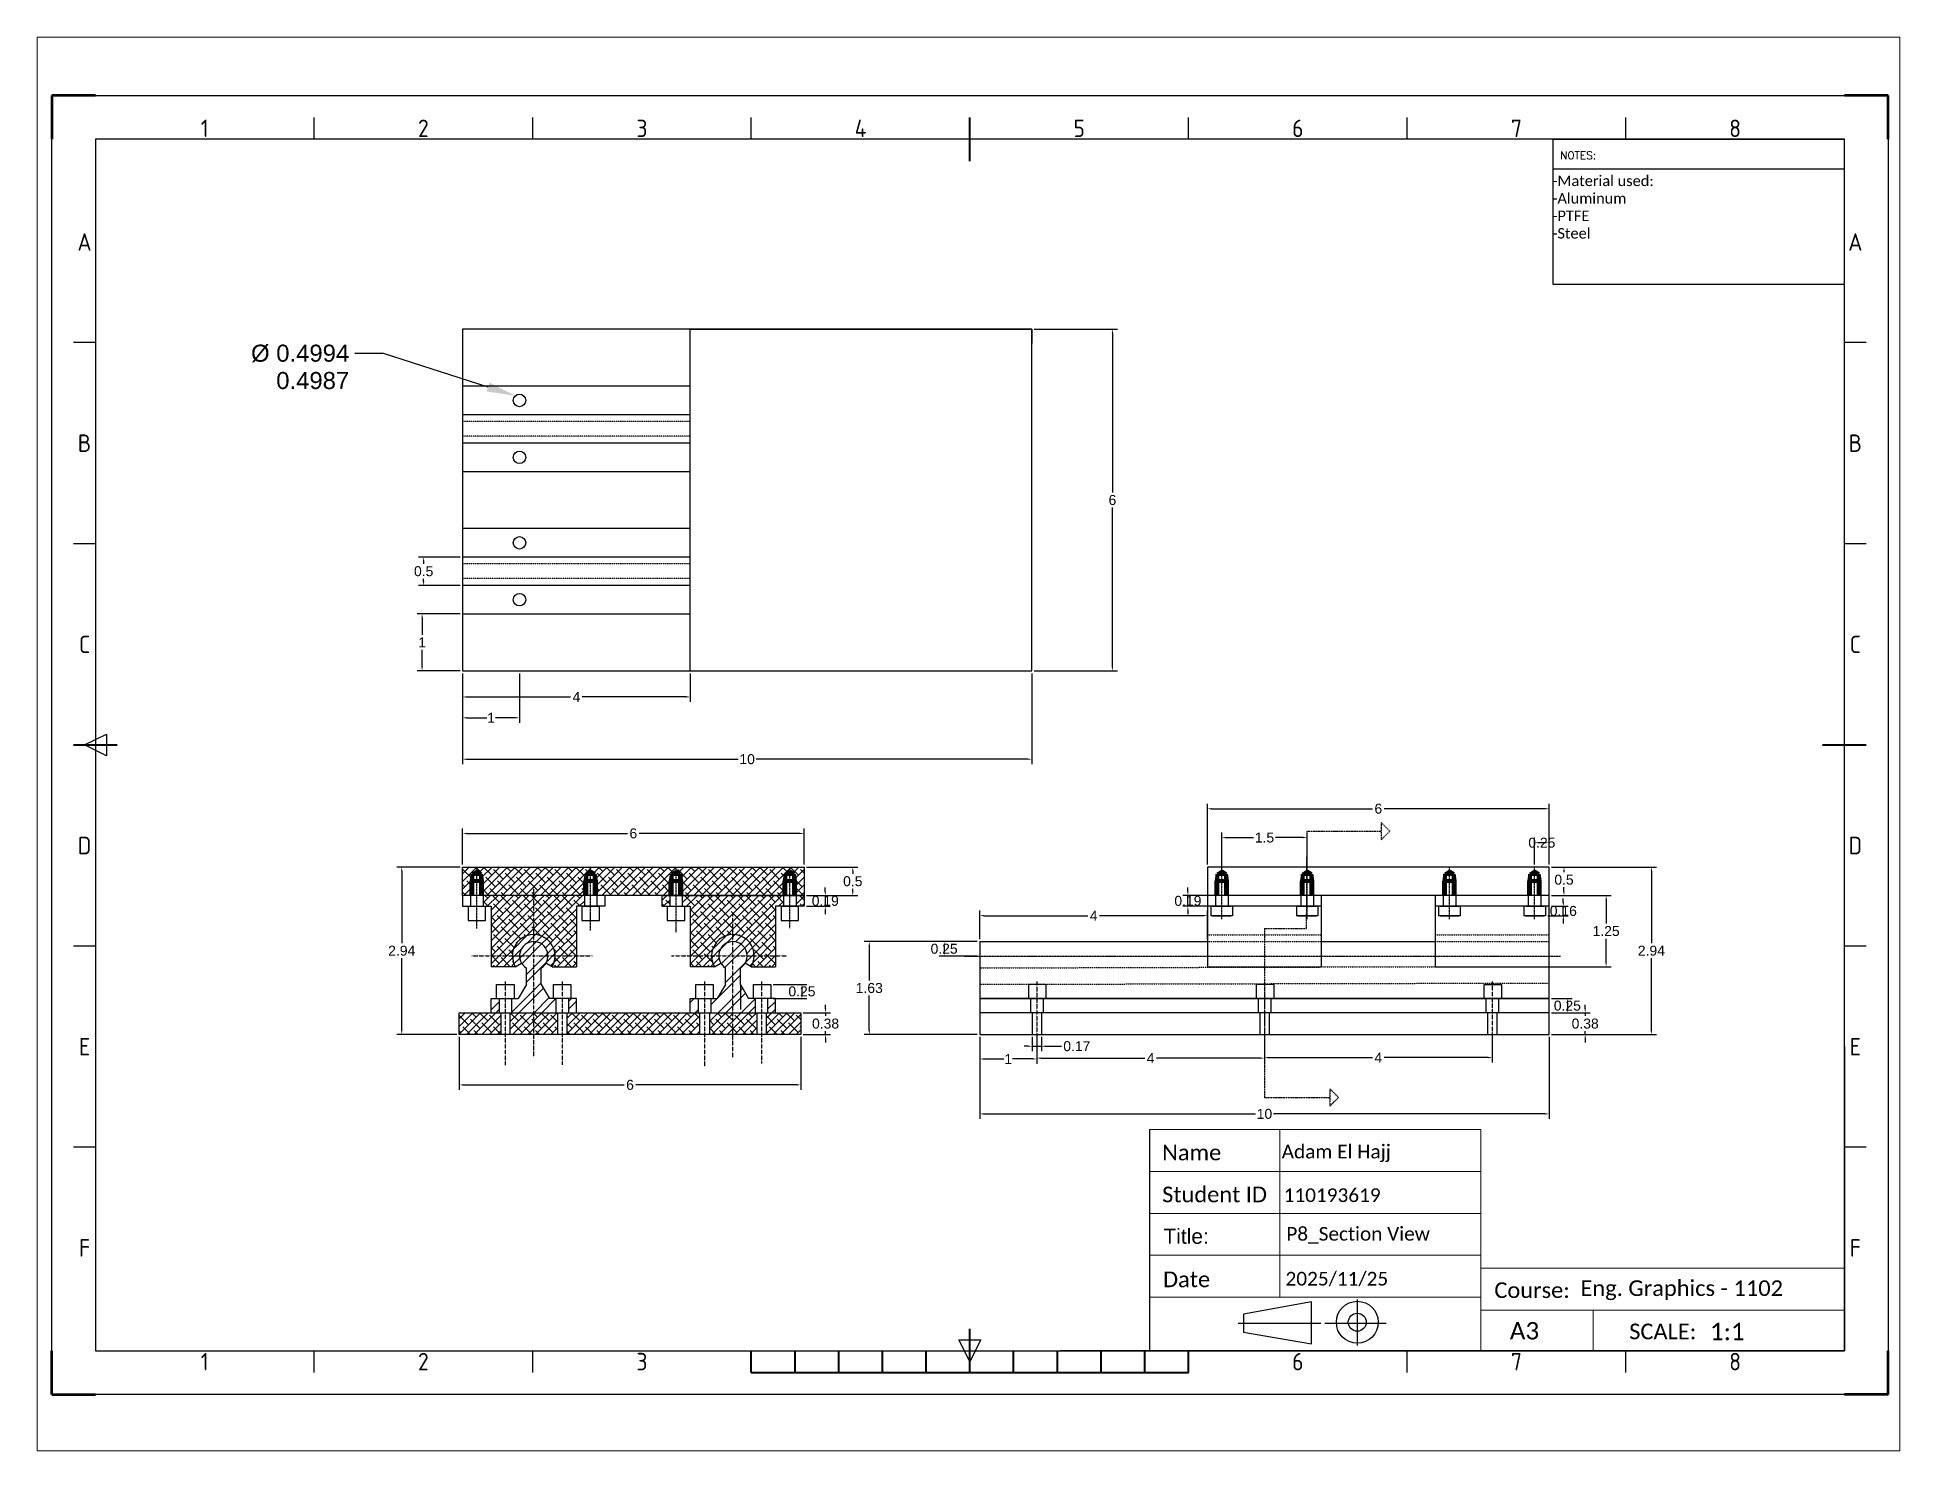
# Paper-space layout 'Layout1' of a CAD drawing. Header units: inches. Extents: x 26 to 231, y 20 to 176.
# The model-space entities are those that its viewports show. They can reach past a viewport. Long polylines and large blocks are cut down to what shows.
import ezdxf
from ezdxf import colors
from ezdxf.entities.mleader import LeaderData, LeaderLine
from ezdxf.enums import TextEntityAlignment as Align
from ezdxf.math import Vec2, Vec3

# ---------------------------------------------------------------- set-up
doc = ezdxf.new("R2010")
doc.units = ezdxf.units.IN
doc.header["$LTSCALE"] = 0.01
for name, pattern in [('ACAD_ISO02W100', [15, 12, -3]), ('CENTER', [50.8, 31.75, -6.35, 6.35, -6.35]), ('CENTER2', [28.575, 19.05, -3.175, 3.175, -3.175]), ('HIDDEN', [9.525, 6.35, -3.175]), ('PHANTOM', [63.5, 31.75, -6.35, 6.35, -6.35, 6.35, -6.35])]:
    doc.linetypes.add(name, pattern=pattern)
for name, color, linetype in [('2', 32, 'Continuous'), ('Center Lines', 160, 'CENTER'), ('HATCH', 7, 'Continuous'), ('Hidden Lines', 240, 'HIDDEN'), ('KADR', 2, 'Continuous'), ('Line', 7, 'Continuous'), ('Object', 7, 'Continuous'), ('Phantom', 90, 'PHANTOM')]:
    doc.layers.add(name, color=color, linetype=linetype)
for name, color, linetype, lineweight in [('AM_BOR', 7, 'Continuous', 50), ('H', 7, 'Continuous', 100), ('MA_AUX', 90, 'Continuous', 20), ('TEXT', 3, 'Continuous', 5)]:
    doc.layers.add(name, color=color, linetype=linetype, lineweight=lineweight)
doc.styles.add('ACISOTS', font='isocp.shx')
doc.styles.add('ROMANT', font='romant.shx', dxfattribs={"height": 500})
doc.styles.get("Standard").update_dxf_attribs({"font": 'arial.ttf'})
doc.dimstyles.new('ISO-25', dxfattribs={"dimscale": 0.07, "dimtxt": 2.5, "dimasz": 1, "dimexe": 1.25, "dimexo": 0.625, "dimtad": 0, "dimtih": 1, "dimtoh": 1, "dimdsep": 46, "dimtxsty": 'Standard', "dimcen": 1, "dimadec": 0, "dimazin": 0, "dimtfac": 1, "dimtmove": 0, "dimatfit": 3, "dimfxl": 1, "dimarcsym": 0})
pattern_1 = [(45, (-1.82235, 0), (-0.067351921, 0.067351921), []), (135, (-1.82235, 0), (-0.2020557627, 0.067351921), [0.238125, -0.142875])]

psp = doc.layouts.get("Layout1")

msp = doc.modelspace()

# ---------------------------------------------------------------- texts
at = {"layer": 'H', "color": 150, "linetype": 'Continuous', "lineweight": 13, "attachment_point": 4}
for s, insert, char_height, width in [('{\\fCalibri|b0|i0|c0|p34;Name}', (2734.142, 1801.507), 0.275, 2.49461), ('\\pxt18;{\\fCalibri|b0|i0|c0|p34;Student ID}', (2734.142, 1800.77), 0.275, 9.65167), ('Title: ', (2734.164, 1800.035), 0.2636, 1.37466), ('\\pxt18;{\\fCalibri|b0|i0|c0|p34;Date}', (2734.158, 1799.279), 0.275, 9.65167), ('\\pxt18;{\\fCalibri|b0|i0|c0|p34;Course:}', (2739.978, 1799.089), 0.275, 9.65167), ('\\pxt18;{\\fCalibri|b0|i0|c0|p34;Eng. Graphics - 1102}', (2741.49, 1799.089), 0.275, 9.65167), ('\\pxt18;{\\fCalibri|b0|i0|c0|p34;SCALE: }', (2742.347, 1798.364), 0.275, 9.65167)]:
    msp.add_mtext(s, dxfattribs=dict(at, insert=insert, char_height=char_height, width=width))
at = {"layer": 'H', "color": 2, "linetype": 'Continuous', "lineweight": 13, "char_height": 0.30556, "width": 3.58967, "attachment_point": 4}
for s, insert in [('\\pxt18;{\\fCalibri|b0|i0|c178|p34;\\C241;A3 }', (2740.248, 1798.376)), ('\\pxt18;{\\fCalibri|b0|i0|c0|p34;\\C241;1:1}', (2743.765, 1798.363))]:
    msp.add_mtext(s, dxfattribs=dict(at, insert=insert))
at = {"layer": 'KADR', "color": 4, "style": 'ROMANT'}
msp.add_text('NOTES:', height=0.135, dxfattribs=at).set_placement((2741.133, 1818.955))
at = {"layer": 'MA_AUX', "color": 150, "linetype": 'Continuous', "lineweight": 13, "attachment_point": 4}
for s, insert, char_height, width in [('\\pxt18;{\\fCalibri|b0|i0|c0|p34;\\C3;-Material used: \\P-Aluminum\\P-PTFE \\P-Steel}', (2740.998, 1818.112), 0.18434, 4.5571), ('{\\fCalibri|b0|i0|c0|p34;\\C3;Adam El Hajj}', (2736.242, 1801.493), 0.23964, 4.25672), ('\\pxt18;{\\fCalibri|b0|i0|c0|p34;\\C3;110193619}', (2736.276, 1800.757), 0.23964, 1.80994), ('\\pxt18;{\\fCalibri|b0|i0|c0|p34;\\C3;P8_Section View}', (2736.323, 1800.055), 0.23964, 3.18491), ('\\pxt18;{\\fCalibri|b0|i0|c0|p34;\\C3;2025/11/25}', (2736.309, 1799.284), 0.23964, 1.80994)]:
    msp.add_mtext(s, dxfattribs=dict(at, insert=insert, char_height=char_height, width=width))

# ---------------------------------------------------------------- blocks, each defined once
blk = doc.blocks.new('*U1')
at = {"layer": 'Center Lines', "color": 0, "linetype": 'CENTER2', "transparency": 16777216}
for p, q in [((0, 0.05), (0, 1.233)), ((-1.085, 0), (-0.05, 0)), ((0.05, 0), (1.033, 0)), ((0, -1.782), (0, -0.05))]:
    blk.add_line(p, q, dxfattribs=at)
at = {"layer": 'Center Lines', "color": 0, "linetype": 'Continuous', "transparency": 16777216}
for p, q in [((-0.025, 0), (0.025, 0)), ((0, -0.025), (0, 0.025))]:
    blk.add_line(p, q, dxfattribs=at)
blk = doc.blocks.new('*U2')
at = {"layer": 'Center Lines', "color": 0, "linetype": 'CENTER2', "transparency": 16777216}
blk.add_line((0, 0.425), (0, -1.046), dxfattribs=at)
blk = doc.blocks.new('*U3')
at = {"layer": 'Center Lines', "color": 0, "linetype": 'CENTER2', "transparency": 16777216}
blk.add_line((0, 0.425), (0, -1.039), dxfattribs=at)
blk = doc.blocks.new('*U9')
at = {"layer": 'Center Lines', "color": 0, "linetype": 'CENTER2', "transparency": 16777216}
for p, q in [((0, 0.05), (0, 0.75)), ((-1.079, 0), (-0.05, 0)), ((0.05, 0), (0.947, 0)), ((0, -1.781), (0, -0.05))]:
    blk.add_line(p, q, dxfattribs=at)
at = {"layer": 'Center Lines', "color": 0, "linetype": 'Continuous', "transparency": 16777216}
for p, q in [((-0.025, 0), (0.025, 0)), ((0, -0.025), (0, 0.025))]:
    blk.add_line(p, q, dxfattribs=at)
blk = doc.blocks.new('*U10')
at = {"layer": 'Center Lines', "color": 0, "linetype": 'CENTER2', "transparency": 16777216}
blk.add_line((0, 0.425), (0, -1.068), dxfattribs=at)
blk = doc.blocks.new('*U11')
at = {"layer": 'Center Lines', "color": 0, "linetype": 'CENTER2', "transparency": 16777216}
blk.add_line((0, 0.425), (0, -1.017), dxfattribs=at)
blk = doc.blocks.new('ISO_A3')
for p, q in [((410, 287), (10, 287)), ((10, 287), (10, 10)), ((410, 10), (410, 287)), ((10, 10), (410, 10))]:
    blk.add_line(p, q)
at = {"layer": 'AM_BOR'}
for p, q in [((10, 297), (0, 297)), ((0, 297), (0, 287)), ((420, 297), (410, 297)), ((420, 287), (420, 297)), ((0, 0), (0, 10)), ((420, 0), (420, 10)), ((0, 0), (10, 0)), ((420, 0), (410, 0))]:
    blk.add_line(p, q, dxfattribs=at)
at = {"layer": 'AM_BOR', "color": 1, "lineweight": 25}
for p, q in [((0, 297), (420, 297)), ((0, 0), (0, 297)), ((420, 297), (420, 0)), ((60, 287), (60, 292)), ((110, 287), (110, 292)), ((160, 287), (160, 292)), ((260, 287), (260, 292)), ((310, 287), (310, 292)), ((360, 287), (360, 292)), ((10, 240.5), (5, 240.5)), ((415, 240.5), (410, 240.5)), ((10, 194.5), (5, 194.5)), ((415, 194.5), (410, 194.5)), ((7.5, 148.5), (12.5, 151)), ((12.5, 151), (12.5, 146)), ((12.5, 146), (7.5, 148.5)), ((10, 102.5), (5, 102.5)), ((415, 102.5), (410, 102.5)), ((10, 56.5), (5, 56.5)), ((415, 56.5), (410, 56.5)), ((60, 5), (60, 10)), ((110, 5), (110, 10)), ((210, 7.5), (207.5, 12.5)), ((207.5, 12.5), (212.5, 12.5)), ((212.5, 12.5), (210, 7.5)), ((310, 5), (310, 10)), ((360, 5), (360, 10)), ((420, 0), (0, 0))]:
    blk.add_line(p, q, dxfattribs=at)
at = {"layer": 'AM_BOR', "color": 2, "lineweight": 35}
for p, q in [((210, 282), (210, 292)), ((5, 148.5), (15, 148.5)), ((405, 148.5), (415, 148.5)), ((210, 5), (210, 15)), ((160, 5), (160, 10)), ((170, 5), (170, 10)), ((180, 5), (180, 10)), ((190, 5), (190, 10)), ((200, 5), (200, 10)), ((220, 5), (220, 10)), ((230, 5), (230, 10)), ((240, 5), (240, 10)), ((250, 5), (250, 10)), ((260, 5), (260, 10)), ((160, 5), (260, 5))]:
    blk.add_line(p, q, dxfattribs=at)
at = {"layer": 'AM_BOR', "color": 1, "lineweight": 25, "style": 'ACISOTS'}
for s, p in [('1', (35, 289.5)), ('2', (85, 289.5)), ('3', (135, 289.5)), ('4', (185, 289.5)), ('5', (235, 289.5)), ('6', (285, 289.5)), ('7', (335, 289.5)), ('8', (385, 289.5)), ('A', (7.5, 263.5)), ('A', (412.5, 263.5)), ('B', (7.5, 217.5)), ('B', (412.5, 217.5)), ('C', (7.5, 171.5)), ('C', (412.5, 171.5)), ('D', (7.5, 125.5)), ('D', (412.5, 125.5)), ('E', (7.5, 79.5)), ('E', (412.5, 79.5)), ('F', (7.5, 33.5)), ('F', (412.5, 33.5)), ('1', (35, 7.5)), ('2', (85, 7.5)), ('3', (135, 7.5)), ('6', (285, 7.5)), ('7', (335, 7.5)), ('8', (385, 7.5))]:
    blk.add_text(s, height=4, dxfattribs=at).set_placement(p, align=Align.MIDDLE)
blk = doc.blocks.new('*U14')
at = {"layer": 'Center Lines', "color": 0, "linetype": 'CENTER2', "transparency": 16777216}
blk.add_line((0, 0.425), (0, -0.713), dxfattribs=at)
blk = doc.blocks.new('*U15')
at = {"layer": 'Center Lines', "color": 0, "linetype": 'CENTER2', "transparency": 16777216}
blk.add_line((0, 0.425), (0, -0.713), dxfattribs=at)
blk = doc.blocks.new('*U16')
at = {"layer": 'Center Lines', "color": 0, "linetype": 'CENTER2', "transparency": 16777216}
blk.add_line((0, 0.425), (0, -0.713), dxfattribs=at)
blk = doc.blocks.new('*D17')
at = {"color": 0, "lineweight": -2, "transparency": 16777216}
for p, q in [((2731.896, 1815.967), (2733.355, 1815.967)), ((2733.268, 1815.897), (2733.268, 1813.1)), ((2733.268, 1810.037), (2733.268, 1812.834)), ((2731.896, 1809.967), (2733.355, 1809.967))]:
    blk.add_line(p, q, dxfattribs=at)
at = {"color": 0, "transparency": 16777216}
for points in [[(2733.256, 1815.897), (2733.28, 1815.897), (2733.268, 1815.967)], [(2733.256, 1810.037), (2733.28, 1810.037), (2733.268, 1809.967)]]:
    blk.add_solid(points, dxfattribs=at)
at = {"layer": 'Defpoints', "color": 0, "transparency": 16777216}
for p in [(2731.852, 1815.967), (2731.852, 1809.967), (2733.268, 1809.967)]:
    blk.add_point(p, dxfattribs=at)
at = {"color": 0, "transparency": 16777216, "insert": (2733.268, 1812.967), "char_height": 0.175, "attachment_point": 5}
blk.add_mtext('6', dxfattribs=at)
blk = doc.blocks.new('*D19')
at = {"color": 0, "lineweight": -2, "transparency": 16777216}
for p, q in [((2721.852, 1809.923), (2721.852, 1808.329)), ((2731.852, 1809.923), (2731.852, 1808.329)), ((2721.922, 1808.416), (2726.691, 1808.416)), ((2731.782, 1808.416), (2727.012, 1808.416))]:
    blk.add_line(p, q, dxfattribs=at)
at = {"color": 0, "transparency": 16777216}
for points in [[(2721.922, 1808.428), (2721.922, 1808.405), (2721.852, 1808.416)], [(2731.782, 1808.428), (2731.782, 1808.405), (2731.852, 1808.416)]]:
    blk.add_solid(points, dxfattribs=at)
at = {"layer": 'Defpoints', "color": 0, "transparency": 16777216}
for p in [(2721.852, 1809.967), (2731.852, 1809.967), (2731.852, 1808.416)]:
    blk.add_point(p, dxfattribs=at)
at = {"color": 0, "transparency": 16777216, "insert": (2726.852, 1808.416), "char_height": 0.175, "attachment_point": 5}
blk.add_mtext('10', dxfattribs=at)
blk = doc.blocks.new('*D20')
at = {"color": 0, "lineweight": -2, "transparency": 16777216}
for p, q in [((2721.852, 1809.923), (2721.852, 1809.422)), ((2725.852, 1809.923), (2725.852, 1809.422)), ((2721.922, 1809.509), (2723.748, 1809.509)), ((2725.782, 1809.509), (2723.956, 1809.509))]:
    blk.add_line(p, q, dxfattribs=at)
at = {"color": 0, "transparency": 16777216}
for points in [[(2721.922, 1809.521), (2721.922, 1809.498), (2721.852, 1809.509)], [(2725.782, 1809.521), (2725.782, 1809.498), (2725.852, 1809.509)]]:
    blk.add_solid(points, dxfattribs=at)
at = {"layer": 'Defpoints', "color": 0, "transparency": 16777216}
for p in [(2721.852, 1809.967), (2725.852, 1809.967), (2725.852, 1809.509)]:
    blk.add_point(p, dxfattribs=at)
at = {"color": 0, "transparency": 16777216, "insert": (2723.852, 1809.509), "char_height": 0.175, "attachment_point": 5}
blk.add_mtext('4', dxfattribs=at)
blk = doc.blocks.new('*D21')
at = {"color": 0, "lineweight": -2, "transparency": 16777216}
for p, q in [((2721.852, 1809.923), (2721.852, 1809.056)), ((2722.852, 1809.923), (2722.852, 1809.056)), ((2721.922, 1809.143), (2722.276, 1809.143)), ((2722.782, 1809.143), (2722.428, 1809.143))]:
    blk.add_line(p, q, dxfattribs=at)
at = {"color": 0, "transparency": 16777216}
for points in [[(2721.922, 1809.155), (2721.922, 1809.132), (2721.852, 1809.143)], [(2722.782, 1809.155), (2722.782, 1809.132), (2722.852, 1809.143)]]:
    blk.add_solid(points, dxfattribs=at)
at = {"layer": 'Defpoints', "color": 0, "transparency": 16777216}
for p in [(2721.852, 1809.967), (2722.852, 1809.967), (2722.852, 1809.143)]:
    blk.add_point(p, dxfattribs=at)
at = {"color": 0, "transparency": 16777216, "insert": (2722.352, 1809.143), "char_height": 0.175, "attachment_point": 5}
blk.add_mtext('1', dxfattribs=at)
blk = doc.blocks.new('*D22')
at = {"color": 0, "lineweight": -2, "transparency": 16777216}
for p, q in [((2721.808, 1811.967), (2721.081, 1811.967)), ((2721.169, 1811.897), (2721.169, 1811.85)), ((2721.808, 1811.467), (2721.081, 1811.467)), ((2721.169, 1811.537), (2721.169, 1811.584))]:
    blk.add_line(p, q, dxfattribs=at)
at = {"color": 0, "transparency": 16777216}
for points in [[(2721.157, 1811.897), (2721.18, 1811.897), (2721.169, 1811.967)], [(2721.157, 1811.537), (2721.18, 1811.537), (2721.169, 1811.467)]]:
    blk.add_solid(points, dxfattribs=at)
at = {"layer": 'Defpoints', "color": 0, "transparency": 16777216}
for p in [(2721.169, 1811.967), (2721.852, 1811.967), (2721.852, 1811.467)]:
    blk.add_point(p, dxfattribs=at)
at = {"color": 0, "transparency": 16777216, "insert": (2721.169, 1811.717), "char_height": 0.175, "attachment_point": 5}
blk.add_mtext('0.5', dxfattribs=at)
blk = doc.blocks.new('*D23')
at = {"color": 0, "lineweight": -2, "transparency": 16777216}
for p, q in [((2735.939, 1803.539), (2735.939, 1803.087)), ((2739.939, 1803.539), (2739.939, 1803.087)), ((2736.009, 1803.175), (2737.835, 1803.175)), ((2739.869, 1803.175), (2738.043, 1803.175))]:
    blk.add_line(p, q, dxfattribs=at)
at = {"color": 0, "transparency": 16777216}
for points in [[(2736.009, 1803.187), (2736.009, 1803.163), (2735.939, 1803.175)], [(2739.869, 1803.187), (2739.869, 1803.163), (2739.939, 1803.175)]]:
    blk.add_solid(points, dxfattribs=at)
at = {"layer": 'Defpoints', "color": 0, "transparency": 16777216}
for p in [(2735.939, 1803.583), (2739.939, 1803.583), (2739.939, 1803.175)]:
    blk.add_point(p, dxfattribs=at)
at = {"color": 0, "transparency": 16777216, "insert": (2737.939, 1803.175), "char_height": 0.175, "attachment_point": 5}
blk.add_mtext('4', dxfattribs=at)
blk = doc.blocks.new('*D24')
at = {"color": 0, "lineweight": -2, "transparency": 16777216}
for p, q in [((2735.939, 1803.539), (2735.939, 1803.079)), ((2731.939, 1803.331), (2731.939, 1803.079)), ((2732.009, 1803.166), (2733.835, 1803.166)), ((2735.869, 1803.166), (2734.043, 1803.166))]:
    blk.add_line(p, q, dxfattribs=at)
at = {"color": 0, "transparency": 16777216}
for points in [[(2732.009, 1803.178), (2732.009, 1803.154), (2731.939, 1803.166)], [(2735.869, 1803.178), (2735.869, 1803.154), (2735.939, 1803.166)]]:
    blk.add_solid(points, dxfattribs=at)
at = {"layer": 'Defpoints', "color": 0, "transparency": 16777216}
for p in [(2735.939, 1803.583), (2731.939, 1803.375), (2735.939, 1803.166)]:
    blk.add_point(p, dxfattribs=at)
at = {"color": 0, "transparency": 16777216, "insert": (2733.939, 1803.166), "char_height": 0.175, "attachment_point": 5}
blk.add_mtext('4', dxfattribs=at)
blk = doc.blocks.new('*D25')
at = {"color": 0, "lineweight": -2, "transparency": 16777216}
for p, q in [((2730.895, 1805.212), (2730.225, 1805.212)), ((2730.312, 1805.142), (2730.312, 1805.029)), ((2730.895, 1804.959), (2730.225, 1804.959))]:
    blk.add_line(p, q, dxfattribs=at)
at = {"color": 0, "transparency": 16777216}
for points in [[(2730.301, 1805.142), (2730.324, 1805.142), (2730.312, 1805.212)], [(2730.301, 1805.029), (2730.324, 1805.029), (2730.312, 1804.959)]]:
    blk.add_solid(points, dxfattribs=at)
at = {"layer": 'Defpoints', "color": 0, "transparency": 16777216}
for p in [(2730.939, 1805.212), (2730.312, 1804.959), (2730.939, 1804.959)]:
    blk.add_point(p, dxfattribs=at)
at = {"color": 0, "transparency": 16777216, "insert": (2730.312, 1805.086), "char_height": 0.175, "attachment_point": 5}
blk.add_mtext('0.25', dxfattribs=at)
blk = doc.blocks.new('*D26')
at = {"color": 0, "lineweight": -2, "transparency": 16777216}
for p, q in [((2730.939, 1803.539), (2730.939, 1803.064)), ((2731.939, 1803.539), (2731.939, 1803.064)), ((2731.009, 1803.151), (2731.363, 1803.151)), ((2731.869, 1803.151), (2731.515, 1803.151))]:
    blk.add_line(p, q, dxfattribs=at)
at = {"color": 0, "transparency": 16777216}
for points in [[(2731.009, 1803.163), (2731.009, 1803.14), (2730.939, 1803.151)], [(2731.869, 1803.163), (2731.869, 1803.14), (2731.939, 1803.151)]]:
    blk.add_solid(points, dxfattribs=at)
at = {"layer": 'Defpoints', "color": 0, "transparency": 16777216}
for p in [(2730.939, 1803.582), (2731.939, 1803.582), (2731.939, 1803.151)]:
    blk.add_point(p, dxfattribs=at)
at = {"color": 0, "transparency": 16777216, "insert": (2731.439, 1803.151), "char_height": 0.175, "attachment_point": 5}
blk.add_mtext('1', dxfattribs=at)
blk = doc.blocks.new('*D27')
at = {"color": 0, "lineweight": -2, "transparency": 16777216}
for p, q in [((2731.856, 1803.539), (2731.856, 1803.287)), ((2732.022, 1803.539), (2732.022, 1803.287)), ((2731.786, 1803.375), (2731.716, 1803.375)), ((2731.856, 1803.375), (2732.022, 1803.375)), ((2732.092, 1803.375), (2732.372, 1803.375))]:
    blk.add_line(p, q, dxfattribs=at)
at = {"color": 0, "transparency": 16777216}
for points in [[(2731.786, 1803.387), (2731.786, 1803.363), (2731.856, 1803.375)], [(2732.092, 1803.387), (2732.092, 1803.363), (2732.022, 1803.375)]]:
    blk.add_solid(points, dxfattribs=at)
at = {"layer": 'Defpoints', "color": 0, "transparency": 16777216}
for p in [(2731.856, 1803.583), (2732.022, 1803.583), (2732.022, 1803.375)]:
    blk.add_point(p, dxfattribs=at)
at = {"color": 0, "transparency": 16777216, "insert": (2732.643, 1803.375), "char_height": 0.175, "attachment_point": 5}
blk.add_mtext('0.17', dxfattribs=at)
blk = doc.blocks.new('*D28')
at = {"color": 0, "lineweight": -2, "transparency": 16777216}
for p, q in [((2740.983, 1804.212), (2741.347, 1804.212)), ((2741.26, 1804.142), (2741.26, 1804.032)), ((2740.983, 1803.962), (2741.347, 1803.962))]:
    blk.add_line(p, q, dxfattribs=at)
at = {"color": 0, "transparency": 16777216}
for points in [[(2741.248, 1804.142), (2741.271, 1804.142), (2741.26, 1804.212)], [(2741.248, 1804.032), (2741.271, 1804.032), (2741.26, 1803.962)]]:
    blk.add_solid(points, dxfattribs=at)
at = {"layer": 'Defpoints', "color": 0, "transparency": 16777216}
for p in [(2740.939, 1804.212), (2740.939, 1803.962), (2741.26, 1803.962)]:
    blk.add_point(p, dxfattribs=at)
at = {"color": 0, "transparency": 16777216, "insert": (2741.26, 1804.087), "char_height": 0.175, "attachment_point": 5}
blk.add_mtext('0.25', dxfattribs=at)
blk = doc.blocks.new('*D29')
at = {"color": 0, "lineweight": -2, "transparency": 16777216}
for p, q in [((2741.573, 1804.032), (2741.573, 1804.102)), ((2740.983, 1803.962), (2741.661, 1803.962)), ((2741.573, 1803.962), (2741.573, 1803.906)), ((2740.983, 1803.582), (2741.661, 1803.582)), ((2741.573, 1803.582), (2741.573, 1803.639)), ((2741.573, 1803.512), (2741.573, 1803.442))]:
    blk.add_line(p, q, dxfattribs=at)
at = {"color": 0, "transparency": 16777216}
for points in [[(2741.562, 1804.032), (2741.585, 1804.032), (2741.573, 1803.962)], [(2741.562, 1803.512), (2741.585, 1803.512), (2741.573, 1803.582)]]:
    blk.add_solid(points, dxfattribs=at)
at = {"layer": 'Defpoints', "color": 0, "transparency": 16777216}
for p in [(2740.939, 1803.962), (2741.573, 1803.962), (2740.939, 1803.582)]:
    blk.add_point(p, dxfattribs=at)
at = {"color": 0, "transparency": 16777216, "insert": (2741.573, 1803.772), "char_height": 0.175, "attachment_point": 5}
blk.add_mtext('0.38', dxfattribs=at)
blk = doc.blocks.new('*D30')
at = {"color": 0, "lineweight": -2, "transparency": 16777216}
for p, q in [((2740.983, 1806.022), (2742.028, 1806.022)), ((2741.941, 1805.952), (2741.941, 1805.53)), ((2741.941, 1804.842), (2741.941, 1805.264)), ((2738.983, 1804.772), (2742.028, 1804.772))]:
    blk.add_line(p, q, dxfattribs=at)
at = {"color": 0, "transparency": 16777216}
for points in [[(2741.929, 1805.952), (2741.952, 1805.952), (2741.941, 1806.022)], [(2741.929, 1804.842), (2741.952, 1804.842), (2741.941, 1804.772)]]:
    blk.add_solid(points, dxfattribs=at)
at = {"layer": 'Defpoints', "color": 0, "transparency": 16777216}
for p in [(2740.939, 1806.022), (2741.941, 1806.022), (2738.939, 1804.772)]:
    blk.add_point(p, dxfattribs=at)
at = {"color": 0, "transparency": 16777216, "insert": (2741.941, 1805.397), "char_height": 0.175, "attachment_point": 5}
blk.add_mtext('1.25', dxfattribs=at)
blk = doc.blocks.new('*D31')
at = {"color": 0, "lineweight": -2, "transparency": 16777216}
for p, q in [((2740.983, 1806.522), (2741.289, 1806.522)), ((2741.201, 1806.452), (2741.201, 1806.432)), ((2741.201, 1806.092), (2741.201, 1806.166)), ((2740.983, 1806.022), (2741.289, 1806.022))]:
    blk.add_line(p, q, dxfattribs=at)
at = {"color": 0, "transparency": 16777216}
for points in [[(2741.189, 1806.452), (2741.213, 1806.452), (2741.201, 1806.522)], [(2741.189, 1806.092), (2741.213, 1806.092), (2741.201, 1806.022)]]:
    blk.add_solid(points, dxfattribs=at)
at = {"layer": 'Defpoints', "color": 0, "transparency": 16777216}
for p in [(2740.939, 1806.522), (2740.939, 1806.022), (2741.201, 1806.022)]:
    blk.add_point(p, dxfattribs=at)
at = {"color": 0, "transparency": 16777216, "insert": (2741.201, 1806.299), "char_height": 0.175, "attachment_point": 5}
blk.add_mtext('0.5', dxfattribs=at)
blk = doc.blocks.new('*D33')
at = {"color": 0, "lineweight": -2, "transparency": 16777216}
for p, q in [((2730.895, 1805.212), (2728.91, 1805.212)), ((2728.997, 1805.142), (2728.997, 1804.53)), ((2728.997, 1803.652), (2728.997, 1804.264)), ((2730.895, 1803.582), (2728.91, 1803.582))]:
    blk.add_line(p, q, dxfattribs=at)
at = {"color": 0, "transparency": 16777216}
for points in [[(2728.986, 1805.142), (2729.009, 1805.142), (2728.997, 1805.212)], [(2728.986, 1803.652), (2729.009, 1803.652), (2728.997, 1803.582)]]:
    blk.add_solid(points, dxfattribs=at)
at = {"layer": 'Defpoints', "color": 0, "transparency": 16777216}
for p in [(2728.997, 1805.212), (2730.939, 1805.212), (2730.939, 1803.582)]:
    blk.add_point(p, dxfattribs=at)
at = {"color": 0, "transparency": 16777216, "insert": (2728.997, 1804.397), "char_height": 0.175, "attachment_point": 5}
blk.add_mtext('1.63', dxfattribs=at)
blk = doc.blocks.new('*D34')
at = {"color": 0, "lineweight": -2, "transparency": 16777216}
for p, q in [((2735.189, 1806.484), (2735.189, 1807.127)), ((2735.259, 1807.039), (2735.744, 1807.039)), ((2736.619, 1807.039), (2736.135, 1807.039)), ((2736.689, 1806.484), (2736.689, 1807.127))]:
    blk.add_line(p, q, dxfattribs=at)
at = {"color": 0, "transparency": 16777216}
for points in [[(2735.259, 1807.051), (2735.259, 1807.028), (2735.189, 1807.039)], [(2736.619, 1807.051), (2736.619, 1807.028), (2736.689, 1807.039)]]:
    blk.add_solid(points, dxfattribs=at)
at = {"layer": 'Defpoints', "color": 0, "transparency": 16777216}
for p in [(2736.689, 1807.039), (2735.189, 1806.441), (2736.689, 1806.441)]:
    blk.add_point(p, dxfattribs=at)
at = {"color": 0, "transparency": 16777216, "insert": (2735.939, 1807.039), "char_height": 0.175, "attachment_point": 5}
blk.add_mtext('1.5', dxfattribs=at)
blk = doc.blocks.new('*D35')
at = {"color": 0, "lineweight": -2, "transparency": 16777216}
for p, q in [((2734.939, 1806.566), (2734.939, 1807.633)), ((2735.009, 1807.546), (2737.838, 1807.546)), ((2740.869, 1807.546), (2738.041, 1807.546)), ((2740.939, 1806.566), (2740.939, 1807.633))]:
    blk.add_line(p, q, dxfattribs=at)
at = {"color": 0, "transparency": 16777216}
for points in [[(2735.009, 1807.558), (2735.009, 1807.534), (2734.939, 1807.546)], [(2740.869, 1807.558), (2740.869, 1807.534), (2740.939, 1807.546)]]:
    blk.add_solid(points, dxfattribs=at)
at = {"layer": 'Defpoints', "color": 0, "transparency": 16777216}
for p in [(2740.939, 1807.546), (2734.939, 1806.522), (2740.939, 1806.522)]:
    blk.add_point(p, dxfattribs=at)
at = {"color": 0, "transparency": 16777216, "insert": (2737.939, 1807.546), "char_height": 0.175, "attachment_point": 5}
blk.add_mtext('6', dxfattribs=at)
blk = doc.blocks.new('*D36')
at = {"color": 0, "lineweight": -2, "transparency": 16777216}
for p, q in [((2740.684, 1806.566), (2740.684, 1807.037)), ((2740.939, 1806.566), (2740.939, 1807.037)), ((2740.869, 1806.949), (2740.754, 1806.949))]:
    blk.add_line(p, q, dxfattribs=at)
at = {"color": 0, "transparency": 16777216}
for points in [[(2740.754, 1806.961), (2740.754, 1806.938), (2740.684, 1806.949)], [(2740.869, 1806.961), (2740.869, 1806.938), (2740.939, 1806.949)]]:
    blk.add_solid(points, dxfattribs=at)
at = {"layer": 'Defpoints', "color": 0, "transparency": 16777216}
for p in [(2740.684, 1806.949), (2740.684, 1806.522), (2740.939, 1806.522)]:
    blk.add_point(p, dxfattribs=at)
at = {"color": 0, "transparency": 16777216, "insert": (2740.812, 1806.949), "char_height": 0.175, "attachment_point": 5}
blk.add_mtext('0.25', dxfattribs=at)
blk = doc.blocks.new('*D37')
at = {"color": 0, "lineweight": -2, "transparency": 16777216}
for p, q in [((2721.794, 1803.539), (2721.794, 1802.608)), ((2727.794, 1803.539), (2727.794, 1802.608)), ((2721.864, 1802.696), (2724.693, 1802.696)), ((2727.724, 1802.696), (2724.896, 1802.696))]:
    blk.add_line(p, q, dxfattribs=at)
at = {"color": 0, "transparency": 16777216}
for points in [[(2721.864, 1802.707), (2721.864, 1802.684), (2721.794, 1802.696)], [(2727.724, 1802.707), (2727.724, 1802.684), (2727.794, 1802.696)]]:
    blk.add_solid(points, dxfattribs=at)
at = {"layer": 'Defpoints', "color": 0, "transparency": 16777216}
for p in [(2721.794, 1803.582), (2727.794, 1803.582), (2727.794, 1802.696)]:
    blk.add_point(p, dxfattribs=at)
at = {"color": 0, "transparency": 16777216, "insert": (2724.794, 1802.696), "char_height": 0.175, "attachment_point": 5}
blk.add_mtext('6', dxfattribs=at)
blk = doc.blocks.new('*D38')
at = {"color": 0, "lineweight": -2, "transparency": 16777216}
for p, q in [((2728.229, 1804.032), (2728.229, 1804.102)), ((2727.838, 1803.962), (2728.316, 1803.962)), ((2728.229, 1803.962), (2728.229, 1803.906)), ((2727.838, 1803.582), (2728.316, 1803.582)), ((2728.229, 1803.582), (2728.229, 1803.639)), ((2728.229, 1803.512), (2728.229, 1803.442))]:
    blk.add_line(p, q, dxfattribs=at)
at = {"color": 0, "transparency": 16777216}
for points in [[(2728.217, 1804.032), (2728.24, 1804.032), (2728.229, 1803.962)], [(2728.217, 1803.512), (2728.24, 1803.512), (2728.229, 1803.582)]]:
    blk.add_solid(points, dxfattribs=at)
at = {"layer": 'Defpoints', "color": 0, "transparency": 16777216}
for p in [(2727.794, 1803.962), (2727.794, 1803.582), (2728.229, 1803.582)]:
    blk.add_point(p, dxfattribs=at)
at = {"color": 0, "transparency": 16777216, "insert": (2728.229, 1803.772), "char_height": 0.175, "attachment_point": 5}
blk.add_mtext('0.38', dxfattribs=at)
blk = doc.blocks.new('*D39')
at = {"color": 0, "lineweight": -2, "transparency": 16777216}
for p, q in [((2721.808, 1806.522), (2720.696, 1806.522)), ((2720.784, 1806.452), (2720.784, 1805.185)), ((2720.784, 1803.652), (2720.784, 1804.919)), ((2721.751, 1803.582), (2720.696, 1803.582))]:
    blk.add_line(p, q, dxfattribs=at)
at = {"color": 0, "transparency": 16777216}
for points in [[(2720.772, 1806.452), (2720.795, 1806.452), (2720.784, 1806.522)], [(2720.772, 1803.652), (2720.795, 1803.652), (2720.784, 1803.582)]]:
    blk.add_solid(points, dxfattribs=at)
at = {"layer": 'Defpoints', "color": 0, "transparency": 16777216}
for p in [(2720.784, 1806.522), (2721.852, 1806.522), (2721.794, 1803.582)]:
    blk.add_point(p, dxfattribs=at)
at = {"color": 0, "transparency": 16777216, "insert": (2720.784, 1805.052), "char_height": 0.175, "attachment_point": 5}
blk.add_mtext('2.94', dxfattribs=at)
blk = doc.blocks.new('*D40')
at = {"color": 0, "lineweight": -2, "transparency": 16777216}
for p, q in [((2721.852, 1806.566), (2721.852, 1807.199)), ((2721.922, 1807.112), (2724.75, 1807.112)), ((2727.782, 1807.112), (2724.953, 1807.112)), ((2727.852, 1806.566), (2727.852, 1807.199))]:
    blk.add_line(p, q, dxfattribs=at)
at = {"color": 0, "transparency": 16777216}
for points in [[(2721.922, 1807.123), (2721.922, 1807.1), (2721.852, 1807.112)], [(2727.782, 1807.123), (2727.782, 1807.1), (2727.852, 1807.112)]]:
    blk.add_solid(points, dxfattribs=at)
at = {"layer": 'Defpoints', "color": 0, "transparency": 16777216}
for p in [(2727.852, 1807.112), (2721.852, 1806.522), (2727.852, 1806.522)]:
    blk.add_point(p, dxfattribs=at)
at = {"color": 0, "transparency": 16777216, "insert": (2724.852, 1807.112), "char_height": 0.175, "attachment_point": 5}
blk.add_mtext('6', dxfattribs=at)
blk = doc.blocks.new('*D41')
at = {"color": 0, "lineweight": -2, "transparency": 16777216}
for p, q in [((2727.896, 1806.522), (2728.794, 1806.522)), ((2728.707, 1806.452), (2728.707, 1806.405)), ((2728.707, 1806.092), (2728.707, 1806.139)), ((2727.896, 1806.022), (2728.794, 1806.022))]:
    blk.add_line(p, q, dxfattribs=at)
at = {"color": 0, "transparency": 16777216}
for points in [[(2728.695, 1806.452), (2728.719, 1806.452), (2728.707, 1806.522)], [(2728.695, 1806.092), (2728.719, 1806.092), (2728.707, 1806.022)]]:
    blk.add_solid(points, dxfattribs=at)
at = {"layer": 'Defpoints', "color": 0, "transparency": 16777216}
for p in [(2727.852, 1806.522), (2727.852, 1806.022), (2728.707, 1806.022)]:
    blk.add_point(p, dxfattribs=at)
at = {"color": 0, "transparency": 16777216, "insert": (2728.707, 1806.272), "char_height": 0.175, "attachment_point": 5}
blk.add_mtext('0.5', dxfattribs=at)
blk = doc.blocks.new('*D42')
at = {"color": 0, "lineweight": -2, "transparency": 16777216}
for p, q in [((2728.224, 1806.092), (2728.224, 1806.162)), ((2727.896, 1806.022), (2728.311, 1806.022)), ((2727.896, 1805.832), (2728.311, 1805.832)), ((2728.224, 1806.022), (2728.224, 1805.832)), ((2728.224, 1805.762), (2728.224, 1805.692))]:
    blk.add_line(p, q, dxfattribs=at)
at = {"color": 0, "transparency": 16777216}
for points in [[(2728.212, 1806.092), (2728.236, 1806.092), (2728.224, 1806.022)], [(2728.212, 1805.762), (2728.236, 1805.762), (2728.224, 1805.832)]]:
    blk.add_solid(points, dxfattribs=at)
at = {"layer": 'Defpoints', "color": 0, "transparency": 16777216}
for p in [(2727.852, 1806.022), (2727.852, 1805.832), (2728.224, 1805.832)]:
    blk.add_point(p, dxfattribs=at)
at = {"color": 0, "transparency": 16777216, "insert": (2728.224, 1805.927), "char_height": 0.175, "attachment_point": 5}
blk.add_mtext('0.19', dxfattribs=at)
blk = doc.blocks.new('*D43')
at = {"color": 0, "lineweight": -2, "transparency": 16777216}
for p, q in [((2727.311, 1804.462), (2727.901, 1804.462)), ((2727.311, 1804.212), (2727.901, 1804.212)), ((2727.814, 1804.392), (2727.814, 1804.282))]:
    blk.add_line(p, q, dxfattribs=at)
at = {"color": 0, "transparency": 16777216}
for points in [[(2727.802, 1804.392), (2727.826, 1804.392), (2727.814, 1804.462)], [(2727.802, 1804.282), (2727.826, 1804.282), (2727.814, 1804.212)]]:
    blk.add_solid(points, dxfattribs=at)
at = {"layer": 'Defpoints', "color": 0, "transparency": 16777216}
for p in [(2727.267, 1804.462), (2727.267, 1804.212), (2727.814, 1804.212)]:
    blk.add_point(p, dxfattribs=at)
at = {"color": 0, "transparency": 16777216, "insert": (2727.814, 1804.337), "char_height": 0.175, "attachment_point": 5}
blk.add_mtext('0.25', dxfattribs=at)
blk = doc.blocks.new('*D44')
at = {"color": 0, "lineweight": -2, "transparency": 16777216}
for p, q in [((2730.939, 1805.256), (2730.939, 1805.756)), ((2734.939, 1805.256), (2734.939, 1805.756)), ((2731.009, 1805.668), (2732.835, 1805.668)), ((2734.869, 1805.668), (2733.043, 1805.668))]:
    blk.add_line(p, q, dxfattribs=at)
at = {"color": 0, "transparency": 16777216}
for points in [[(2731.009, 1805.68), (2731.009, 1805.657), (2730.939, 1805.668)], [(2734.869, 1805.68), (2734.869, 1805.657), (2734.939, 1805.668)]]:
    blk.add_solid(points, dxfattribs=at)
at = {"layer": 'Defpoints', "color": 0, "transparency": 16777216}
for p in [(2734.939, 1805.668), (2730.939, 1805.212), (2734.939, 1805.212)]:
    blk.add_point(p, dxfattribs=at)
at = {"color": 0, "transparency": 16777216, "insert": (2732.939, 1805.668), "char_height": 0.175, "attachment_point": 5}
blk.add_mtext('4', dxfattribs=at)
blk = doc.blocks.new('*D47')
at = {"color": 0, "lineweight": -2, "transparency": 16777216}
for p, q in [((2730.939, 1803.539), (2730.939, 1802.099)), ((2740.939, 1803.539), (2740.939, 1802.099)), ((2731.009, 1802.186), (2735.779, 1802.186)), ((2740.869, 1802.186), (2736.1, 1802.186))]:
    blk.add_line(p, q, dxfattribs=at)
at = {"color": 0, "transparency": 16777216}
for points in [[(2731.009, 1802.198), (2731.009, 1802.175), (2730.939, 1802.186)], [(2740.869, 1802.198), (2740.869, 1802.175), (2740.939, 1802.186)]]:
    blk.add_solid(points, dxfattribs=at)
at = {"layer": 'Defpoints', "color": 0, "transparency": 16777216}
for p in [(2730.939, 1803.582), (2740.939, 1803.582), (2740.939, 1802.186)]:
    blk.add_point(p, dxfattribs=at)
at = {"color": 0, "transparency": 16777216, "insert": (2735.939, 1802.186), "char_height": 0.175, "attachment_point": 5}
blk.add_mtext('10', dxfattribs=at)
blk = doc.blocks.new('*D48')
at = {"color": 0, "lineweight": -2, "transparency": 16777216}
for p, q in [((2740.983, 1805.832), (2741.277, 1805.832)), ((2741.189, 1805.902), (2741.189, 1805.972)), ((2741.189, 1805.668), (2741.189, 1805.832)), ((2740.918, 1805.668), (2741.277, 1805.668)), ((2741.189, 1805.598), (2741.189, 1805.528))]:
    blk.add_line(p, q, dxfattribs=at)
at = {"color": 0, "transparency": 16777216}
for points in [[(2741.177, 1805.902), (2741.201, 1805.902), (2741.189, 1805.832)], [(2741.177, 1805.598), (2741.201, 1805.598), (2741.189, 1805.668)]]:
    blk.add_solid(points, dxfattribs=at)
at = {"layer": 'Defpoints', "color": 0, "transparency": 16777216}
for p in [(2740.939, 1805.832), (2741.189, 1805.832), (2740.874, 1805.668)]:
    blk.add_point(p, dxfattribs=at)
at = {"color": 0, "transparency": 16777216, "insert": (2741.189, 1805.75), "char_height": 0.175, "attachment_point": 5}
blk.add_mtext('0.16', dxfattribs=at)
blk = doc.blocks.new('*D49')
at = {"color": 0, "lineweight": -2, "transparency": 16777216}
for p, q in [((2740.983, 1806.522), (2742.824, 1806.522)), ((2742.736, 1806.452), (2742.736, 1805.185)), ((2742.736, 1803.652), (2742.736, 1804.919)), ((2740.983, 1803.582), (2742.824, 1803.582))]:
    blk.add_line(p, q, dxfattribs=at)
at = {"color": 0, "transparency": 16777216}
for points in [[(2742.724, 1806.452), (2742.748, 1806.452), (2742.736, 1806.522)], [(2742.724, 1803.652), (2742.748, 1803.652), (2742.736, 1803.582)]]:
    blk.add_solid(points, dxfattribs=at)
at = {"layer": 'Defpoints', "color": 0, "transparency": 16777216}
for p in [(2740.939, 1806.522), (2742.736, 1806.522), (2740.939, 1803.582)]:
    blk.add_point(p, dxfattribs=at)
at = {"color": 0, "transparency": 16777216, "insert": (2742.736, 1805.052), "char_height": 0.175, "attachment_point": 5}
blk.add_mtext('2.94', dxfattribs=at)
blk = doc.blocks.new('*D51')
at = {"color": 0, "lineweight": -2, "transparency": 16777216}
for p, q in [((2721.808, 1810.967), (2721.054, 1810.967)), ((2721.141, 1810.897), (2721.141, 1810.599)), ((2721.141, 1810.037), (2721.141, 1810.335)), ((2721.808, 1809.967), (2721.054, 1809.967))]:
    blk.add_line(p, q, dxfattribs=at)
at = {"color": 0, "transparency": 16777216}
for points in [[(2721.13, 1810.897), (2721.153, 1810.897), (2721.141, 1810.967)], [(2721.13, 1810.037), (2721.153, 1810.037), (2721.141, 1809.967)]]:
    blk.add_solid(points, dxfattribs=at)
at = {"layer": 'Defpoints', "color": 0, "transparency": 16777216}
for p in [(2721.141, 1810.967), (2721.852, 1810.967), (2721.852, 1809.967)]:
    blk.add_point(p, dxfattribs=at)
at = {"color": 0, "transparency": 16777216, "insert": (2721.141, 1810.467), "char_height": 0.175, "attachment_point": 5}
blk.add_mtext('1', dxfattribs=at)
blk = doc.blocks.new('*D53')
at = {"color": 0, "lineweight": -2, "transparency": 16777216}
for p, q in [((2734.594, 1806.092), (2734.594, 1806.162)), ((2735.035, 1806.022), (2734.507, 1806.022)), ((2735.035, 1805.832), (2734.507, 1805.832)), ((2734.594, 1805.832), (2734.594, 1806.022)), ((2734.594, 1805.762), (2734.594, 1805.692))]:
    blk.add_line(p, q, dxfattribs=at)
at = {"color": 0, "transparency": 16777216}
for points in [[(2734.583, 1806.092), (2734.606, 1806.092), (2734.594, 1806.022)], [(2734.583, 1805.762), (2734.606, 1805.762), (2734.594, 1805.832)]]:
    blk.add_solid(points, dxfattribs=at)
at = {"layer": 'Defpoints', "color": 0, "transparency": 16777216}
for p in [(2734.594, 1806.022), (2735.079, 1806.022), (2735.079, 1805.832)]:
    blk.add_point(p, dxfattribs=at)
at = {"color": 0, "transparency": 16777216, "insert": (2734.594, 1805.927), "char_height": 0.175, "attachment_point": 5}
blk.add_mtext('0.19', dxfattribs=at)

# ---------------------------------------------------------------- dimensions: what is measured, and where the dimension line sits
for base, p1, p2, picture, middle in [((2733.268, 1809.967), (2731.852, 1815.967), (2731.852, 1809.967), '*D17', (2733.268, 1812.967)), ((2721.141, 1810.967), (2721.852, 1809.967), (2721.852, 1810.967), '*D51', (2721.141, 1810.467)), ((2720.784, 1806.522), (2721.794, 1803.582), (2721.852, 1806.522), '*D39', (2720.784, 1805.052)), ((2728.707, 1806.022), (2727.852, 1806.522), (2727.852, 1806.022), '*D41', (2728.707, 1806.272)), ((2742.736, 1806.522), (2740.939, 1803.582), (2740.939, 1806.522), '*D49', (2742.736, 1805.052)), ((2728.997, 1805.212), (2730.939, 1803.582), (2730.939, 1805.212), '*D33', (2728.997, 1804.397))]:
    dim = msp.add_linear_dim(base=base, p1=p1, p2=p2, angle=90, dimstyle='ISO-25')
    dim.commit()
    dim.dimension.update_dxf_attribs({"geometry": picture, "text_midpoint": middle})
for base, p1, p2, picture, middle in [((2721.169, 1811.967), (2721.852, 1811.467), (2721.852, 1811.967), '*D22', (2721.169, 1811.717)), ((2741.201, 1806.022), (2740.939, 1806.522), (2740.939, 1806.022), '*D31', (2741.201, 1806.299)), ((2728.224, 1805.832), (2727.852, 1806.022), (2727.852, 1805.832), '*D42', (2728.224, 1805.927)), ((2734.594, 1806.022), (2735.079, 1805.832), (2735.079, 1806.022), '*D53', (2734.594, 1805.927)), ((2741.941, 1806.022), (2738.939, 1804.772), (2740.939, 1806.022), '*D30', (2741.941, 1805.397)), ((2741.189, 1805.832), (2740.874, 1805.668), (2740.939, 1805.832), '*D48', (2741.189, 1805.75)), ((2730.312, 1804.959), (2730.939, 1805.212), (2730.939, 1804.959), '*D25', (2730.312, 1805.086)), ((2727.814, 1804.212), (2727.267, 1804.462), (2727.267, 1804.212), '*D43', (2727.814, 1804.337)), ((2728.229, 1803.582), (2727.794, 1803.962), (2727.794, 1803.582), '*D38', (2728.229, 1803.772)), ((2741.26, 1803.962), (2740.939, 1804.212), (2740.939, 1803.962), '*D28', (2741.26, 1804.087)), ((2741.573, 1803.962), (2740.939, 1803.582), (2740.939, 1803.962), '*D29', (2741.573, 1803.772))]:
    dim = msp.add_linear_dim(base=base, p1=p1, p2=p2, angle=90, dimstyle='ISO-25')
    dim.commit()
    dim.dimension.update_dxf_attribs({"geometry": picture, "text_midpoint": middle, "dimtype": 160})
for base, p1, p2, picture, middle in [((2731.852, 1808.416), (2721.852, 1809.967), (2731.852, 1809.967), '*D19', (2726.852, 1808.416)), ((2740.684062, 1806.949176), (2740.939059, 1806.522368), (2740.684062, 1806.522368), '*D36', (2740.81156, 1806.949176)), ((2740.939, 1802.186), (2730.939, 1803.582), (2740.939, 1803.582), '*D47', (2735.939, 1802.186)), ((2732.022, 1803.375), (2731.856, 1803.583), (2732.022, 1803.583), '*D27', (2732.643, 1803.375)), ((2735.939, 1803.166), (2731.939, 1803.375), (2735.939, 1803.583), '*D24', (2733.939, 1803.166))]:
    dim = msp.add_linear_dim(base=base, p1=p1, p2=p2, dimstyle='ISO-25')
    dim.commit()
    dim.dimension.update_dxf_attribs({"geometry": picture, "text_midpoint": middle, "dimtype": 160})
for base, p1, p2, picture, middle in [((2725.852, 1809.509), (2721.852, 1809.967), (2725.852, 1809.967), '*D20', (2723.852, 1809.509)), ((2722.852, 1809.143), (2721.852, 1809.967), (2722.852, 1809.967), '*D21', (2722.352, 1809.143)), ((2740.939, 1807.546), (2734.939, 1806.522), (2740.939, 1806.522), '*D35', (2737.939, 1807.546)), ((2727.852, 1807.112), (2721.852, 1806.522), (2727.852, 1806.522), '*D40', (2724.852, 1807.112)), ((2736.689, 1807.039), (2735.189, 1806.441), (2736.689, 1806.441), '*D34', (2735.939, 1807.039)), ((2734.939, 1805.668), (2730.939, 1805.212), (2734.939, 1805.212), '*D44', (2732.939, 1805.668)), ((2727.794, 1802.696), (2721.794, 1803.582), (2727.794, 1803.582), '*D37', (2724.794, 1802.696)), ((2731.939, 1803.151), (2730.939, 1803.582), (2731.939, 1803.582), '*D26', (2731.439, 1803.151)), ((2739.939, 1803.175), (2735.939, 1803.583), (2739.939, 1803.583), '*D23', (2737.939, 1803.175))]:
    dim = msp.add_linear_dim(base=base, p1=p1, p2=p2, dimstyle='ISO-25')
    dim.commit()
    dim.dimension.update_dxf_attribs({"geometry": picture, "text_midpoint": middle})

# ---------------------------------------------------------------- hatches: boundary and pattern name
at = {"layer": 'HATCH', "true_color": 0xffffff}
h = msp.add_hatch(dxfattribs=at)
h.set_pattern_fill('ANSI38', scale=0.03)
h.paths.add_polyline_path([(2724.007, 1806.272), (2724.027, 1806.397), (2724.102, 1806.441), (2724.102, 1806.522), (2722.102, 1806.522), (2722.102, 1806.441), (2722.177, 1806.397), (2722.197, 1806.272), (2722.197, 1806.022), (2724.007, 1806.022)])
h.paths.add_polyline_path([(2722.027, 1806.397), (2722.102, 1806.441), (2722.102, 1806.522), (2721.852, 1806.522), (2721.852, 1806.022), (2722.007, 1806.022), (2722.007, 1806.272)])
h.paths.add_polyline_path([(2725.527, 1806.397), (2725.602, 1806.441), (2725.602, 1806.522), (2724.102, 1806.522), (2724.102, 1806.441), (2724.177, 1806.397), (2724.197, 1806.272), (2724.197, 1806.022), (2725.507, 1806.022), (2725.507, 1806.272)])
h.paths.add_polyline_path([(2727.507, 1806.272), (2727.527, 1806.397), (2727.602, 1806.441), (2727.602, 1806.522), (2725.602, 1806.522), (2725.602, 1806.441), (2725.677, 1806.397), (2725.697, 1806.272), (2725.697, 1806.022), (2727.507, 1806.022)])
h.paths.add_polyline_path([(2727.852, 1806.522), (2727.602, 1806.522), (2727.602, 1806.441), (2727.677, 1806.397), (2727.697, 1806.272), (2727.697, 1806.022), (2727.852, 1806.022)])
h = msp.add_hatch(dxfattribs=at)
h.set_pattern_fill('ANSI38', scale=0.03)
h.set_pattern_definition(pattern_1)
h.paths.add_polyline_path([(2723.477, 1804.962), (2723.852, 1804.962), (2723.852, 1805.832), (2723.992, 1805.832), (2723.992, 1806.022), (2722.212, 1806.022), (2722.212, 1805.832), (2722.255, 1805.832), (2722.352, 1805.832), (2722.352, 1804.962), (2722.727, 1804.962, -1)])
h.paths.add_polyline_path([(2722.779, 1804.772, -0.133615), (2722.727, 1804.962), (2722.352, 1804.962), (2722.352, 1804.772)])
h.paths.add_polyline_path([(2723.425, 1804.772), (2723.852, 1804.772), (2723.852, 1804.962), (2723.477, 1804.962, -0.133615)])
h.paths.add_polyline_path([(2725.852, 1804.962), (2726.227, 1804.962, -1), (2726.977, 1804.962), (2727.352, 1804.962), (2727.352, 1805.832), (2727.492, 1805.832), (2727.492, 1806.022), (2725.712, 1806.022), (2725.712, 1805.832), (2725.755, 1805.832), (2725.852, 1805.832)])
h.paths.add_polyline_path([(2725.492, 1806.022), (2725.352, 1806.022), (2725.352, 1805.832), (2725.492, 1805.832)])
h.paths.add_polyline_path([(2727.852, 1805.832), (2727.852, 1806.022), (2727.712, 1806.022), (2727.712, 1805.832), (2727.755, 1805.832)])
h.paths.add_polyline_path([(2726.977, 1804.962, -0.133615), (2726.925, 1804.772), (2727.352, 1804.772), (2727.352, 1804.962)])
h.paths.add_polyline_path([(2725.852, 1804.962), (2725.852, 1804.772), (2726.279, 1804.772, -0.133615), (2726.227, 1804.962)])
h = msp.add_hatch(dxfattribs=at)
h.set_pattern_fill('ANSI32', scale=0.03)
h.set_pattern_definition([(45, (-1.82235, 0), (-0.202055763, 0.202055763), []), (45, (-1.68764, 0), (-0.202055763, 0.202055763), [])])
h.paths.add_polyline_path([(2726.327, 1804.212), (2726.212, 1804.212), (2726.212, 1803.962), (2726.992, 1803.962), (2726.992, 1804.212), (2726.876, 1804.212), (2726.732, 1804.462), (2726.732, 1804.749, 3.565704), (2726.472, 1804.749), (2726.472, 1804.462)])
h.paths.add_polyline_path([(2725.852, 1803.962), (2725.992, 1803.962), (2725.992, 1804.212), (2725.852, 1804.212)])
h.paths.add_polyline_path([(2727.212, 1803.962), (2727.352, 1803.962), (2727.352, 1804.212), (2727.212, 1804.212)])
h.paths.add_polyline_path([(2723.493, 1803.962), (2723.493, 1804.212), (2723.377, 1804.212), (2723.233, 1804.462), (2723.233, 1804.749, 3.565704), (2722.973, 1804.749), (2722.973, 1804.462), (2722.828, 1804.212), (2722.713, 1804.212), (2722.713, 1803.962)])
h.paths.add_polyline_path([(2722.353, 1803.962), (2722.493, 1803.962), (2722.493, 1804.212), (2722.353, 1804.212)])
h.paths.add_polyline_path([(2723.713, 1803.962), (2723.853, 1803.962), (2723.853, 1804.212), (2723.713, 1804.212)])
h = msp.add_hatch(dxfattribs=at)
h.set_pattern_fill('ANSI31', scale=0.03)
h.set_pattern_definition([(45, (-1.82235, 0), (-0.067351921, 0.067351921), [])])
h.paths.add_polyline_path([(2722.727, 1804.962), (2722.853, 1804.962, -0.414214), (2723.103, 1805.212), (2723.103, 1805.337, 0.414858)])
h.paths.add_polyline_path([(2723.103, 1805.337), (2723.103, 1805.212, -0.414214), (2723.353, 1804.962), (2723.477, 1804.962, 0.413569)])
h.paths.add_polyline_path([(2723.317, 1804.835), (2723.425, 1804.772, 0.133615), (2723.477, 1804.962), (2723.353, 1804.962, -0.135017)])
h.paths.add_polyline_path([(2722.853, 1804.962), (2722.727, 1804.962, 0.133615), (2722.779, 1804.772), (2722.887, 1804.835, -0.134177)])
h.paths.add_polyline_path([(2726.279, 1804.772), (2726.387, 1804.835, -0.134597), (2726.352, 1804.962), (2726.227, 1804.962, 0.133615)])
h.paths.add_polyline_path([(2726.602, 1805.212), (2726.602, 1805.337, 0.414214), (2726.227, 1804.962), (2726.352, 1804.962, -0.414214)])
h.paths.add_polyline_path([(2726.852, 1804.962), (2726.977, 1804.962, 0.414214), (2726.602, 1805.337), (2726.602, 1805.212, -0.414214)])
h.paths.add_polyline_path([(2726.977, 1804.962), (2726.852, 1804.962, -0.134597), (2726.817, 1804.835), (2726.925, 1804.772, 0.133615)])
h = msp.add_hatch(dxfattribs=at)
h.set_pattern_fill('ANSI38', scale=0.03)
h.set_pattern_definition(pattern_1)
h.paths.add_polyline_path([(2726.016, 1803.582), (2726.016, 1803.962), (2723.685, 1803.962), (2723.685, 1803.582)])
h.paths.add_polyline_path([(2722.524, 1803.582), (2722.524, 1803.962), (2721.794, 1803.962), (2721.794, 1803.582)])
h.paths.add_polyline_path([(2722.682, 1803.962), (2722.682, 1803.582), (2723.103, 1803.582), (2723.103, 1803.962)])
h.paths.add_polyline_path([(2723.103, 1803.582), (2723.52, 1803.582), (2723.52, 1803.962), (2723.103, 1803.962)])
h.paths.add_polyline_path([(2727.019, 1803.582), (2727.019, 1803.962), (2726.602, 1803.962), (2726.602, 1803.582)])
h.paths.add_polyline_path([(2726.602, 1803.582), (2726.602, 1803.962), (2726.188, 1803.962), (2726.188, 1803.582)])
h.paths.add_polyline_path([(2727.794, 1803.582), (2727.794, 1803.962), (2727.185, 1803.962), (2727.185, 1803.582)])

# ---------------------------------------------------------------- linework, layer by layer
for p, q in [((2731.852, 1815.967), (2721.852, 1815.967)), ((2721.852, 1815.967), (2721.852, 1809.967)), ((2725.852, 1809.967), (2725.852, 1815.967)), ((2725.852, 1815.967), (2731.852, 1815.967)), ((2731.852, 1815.967), (2731.852, 1815.717)), ((2731.852, 1809.967), (2731.852, 1815.967)), ((2731.852, 1809.967), (2731.852, 1815.967)), ((2721.852, 1814.967), (2721.852, 1813.467)), ((2725.852, 1814.967), (2721.852, 1814.967)), ((2725.852, 1814.467), (2721.852, 1814.467)), ((2725.852, 1813.967), (2721.852, 1813.967)), ((2721.852, 1813.467), (2725.852, 1813.467)), ((2721.852, 1812.467), (2721.852, 1810.967)), ((2725.852, 1812.467), (2721.852, 1812.467)), ((2725.852, 1811.967), (2721.852, 1811.967)), ((2725.852, 1811.467), (2721.852, 1811.467)), ((2721.852, 1810.967), (2725.852, 1810.967)), ((2721.852, 1809.967), (2731.852, 1809.967)), ((2725.852, 1809.967), (2731.852, 1809.967)), ((2721.852, 1806.522), (2727.852, 1806.522)), ((2721.852, 1806.022), (2721.852, 1806.522)), ((2727.852, 1806.522), (2727.852, 1806.022)), ((2727.852, 1806.022), (2721.852, 1806.022)), ((2721.852, 1806.022), (2721.852, 1805.832)), ((2721.852, 1805.832), (2722.352, 1805.832)), ((2721.949, 1805.832), (2722.255, 1805.832)), ((2721.949, 1805.832), (2721.949, 1805.582)), ((2721.992, 1806.022), (2721.992, 1805.832)), ((2722.212, 1806.022), (2722.212, 1805.832)), ((2722.255, 1805.582), (2722.255, 1805.832)), ((2722.352, 1805.832), (2722.352, 1804.772)), ((2724.352, 1805.832), (2723.852, 1805.832)), ((2723.852, 1805.832), (2723.852, 1804.772)), ((2723.949, 1805.832), (2724.255, 1805.832)), ((2723.949, 1805.832), (2723.949, 1805.582)), ((2723.992, 1806.022), (2723.992, 1805.832)), ((2724.212, 1806.022), (2724.212, 1805.832)), ((2724.255, 1805.582), (2724.255, 1805.832)), ((2724.352, 1806.022), (2724.352, 1805.832)), ((2725.352, 1806.022), (2727.852, 1806.022)), ((2725.352, 1806.022), (2725.352, 1805.832)), ((2725.352, 1805.832), (2725.852, 1805.832)), ((2725.449, 1805.832), (2725.755, 1805.832)), ((2725.449, 1805.832), (2725.449, 1805.582)), ((2725.492, 1806.022), (2725.492, 1805.832)), ((2725.712, 1806.022), (2725.712, 1805.832)), ((2725.755, 1805.582), (2725.755, 1805.832)), ((2725.852, 1805.832), (2725.852, 1804.772)), ((2727.852, 1805.832), (2727.352, 1805.832)), ((2727.352, 1805.832), (2727.352, 1804.772)), ((2727.449, 1805.832), (2727.755, 1805.832)), ((2727.449, 1805.832), (2727.449, 1805.582)), ((2727.492, 1806.022), (2727.492, 1805.832)), ((2727.712, 1806.022), (2727.712, 1805.832)), ((2727.755, 1805.582), (2727.755, 1805.832)), ((2727.852, 1806.022), (2727.852, 1805.832)), ((2734.999, 1805.832), (2734.999, 1805.668)), ((2735.079, 1806.022), (2735.079, 1805.832)), ((2735.299, 1806.022), (2735.299, 1805.832)), ((2735.379, 1805.832), (2735.379, 1805.668)), ((2736.499, 1805.832), (2736.499, 1805.668)), ((2736.579, 1806.022), (2736.579, 1805.832)), ((2736.799, 1806.022), (2736.799, 1805.832)), ((2736.879, 1805.832), (2736.879, 1805.668)), ((2738.999, 1805.832), (2738.999, 1805.668)), ((2739.079, 1806.022), (2739.079, 1805.832)), ((2739.299, 1806.022), (2739.299, 1805.832)), ((2739.379, 1805.832), (2739.379, 1805.668)), ((2740.494, 1805.832), (2740.494, 1805.668)), ((2740.574, 1806.022), (2740.574, 1805.832)), ((2740.794, 1806.022), (2740.794, 1805.832)), ((2740.874, 1805.832), (2740.874, 1805.668)), ((2721.949, 1805.582), (2722.255, 1805.582)), ((2723.949, 1805.582), (2724.255, 1805.582)), ((2725.449, 1805.582), (2725.755, 1805.582)), ((2727.449, 1805.582), (2727.755, 1805.582)), ((2735.379, 1805.668), (2734.999, 1805.668)), ((2736.879, 1805.668), (2736.499, 1805.668)), ((2739.379, 1805.668), (2738.999, 1805.668)), ((2740.874, 1805.668), (2740.494, 1805.668)), ((2722.779, 1804.772), (2722.352, 1804.772)), ((2722.779, 1804.772), (2722.887, 1804.835)), ((2722.973, 1804.462), (2722.973, 1804.749)), ((2723.233, 1804.462), (2723.233, 1804.749)), ((2723.425, 1804.772), (2723.317, 1804.835)), ((2723.425, 1804.772), (2723.852, 1804.772)), ((2726.279, 1804.772), (2725.852, 1804.772)), ((2726.279, 1804.772), (2726.387, 1804.835)), ((2726.472, 1804.462), (2726.472, 1804.749)), ((2726.732, 1804.462), (2726.732, 1804.749)), ((2726.925, 1804.772), (2726.817, 1804.835)), ((2726.925, 1804.772), (2727.352, 1804.772)), ((2722.45, 1804.212), (2722.45, 1804.462)), ((2722.45, 1804.462), (2722.756, 1804.462)), ((2722.756, 1804.462), (2722.756, 1804.212)), ((2723.45, 1804.212), (2723.45, 1804.462)), ((2723.45, 1804.462), (2723.756, 1804.462)), ((2723.756, 1804.462), (2723.756, 1804.212)), ((2725.949, 1804.212), (2725.949, 1804.462)), ((2725.949, 1804.462), (2726.255, 1804.462)), ((2726.255, 1804.462), (2726.255, 1804.212)), ((2726.961, 1804.212), (2726.961, 1804.462)), ((2726.961, 1804.462), (2727.267, 1804.462)), ((2727.267, 1804.462), (2727.267, 1804.212)), ((2731.798, 1804.213), (2731.798, 1804.463)), ((2731.798, 1804.463), (2732.101, 1804.463)), ((2735.798, 1804.213), (2735.798, 1804.463)), ((2735.798, 1804.463), (2736.101, 1804.462)), ((2739.798, 1804.212), (2739.798, 1804.462)), ((2739.798, 1804.462), (2740.104, 1804.462)), ((2740.104, 1804.462), (2740.104, 1804.212)), ((2722.353, 1803.962), (2722.353, 1804.212)), ((2722.353, 1804.212), (2722.828, 1804.212)), ((2722.493, 1804.212), (2722.493, 1803.962)), ((2722.713, 1804.212), (2722.713, 1803.962)), ((2723.853, 1804.212), (2723.377, 1804.212)), ((2723.493, 1804.212), (2723.493, 1803.962)), ((2723.713, 1804.212), (2723.713, 1803.962)), ((2723.853, 1803.962), (2723.853, 1804.212)), ((2725.852, 1803.962), (2725.852, 1804.212)), ((2725.852, 1804.212), (2726.327, 1804.212)), ((2725.992, 1804.212), (2725.992, 1803.962)), ((2726.212, 1804.212), (2726.212, 1803.962)), ((2727.352, 1804.212), (2726.876, 1804.212)), ((2726.992, 1804.212), (2726.992, 1803.962)), ((2727.212, 1804.212), (2727.212, 1803.962)), ((2727.352, 1803.962), (2727.352, 1804.212)), ((2731.829, 1804.213), (2731.829, 1803.963)), ((2732.049, 1804.213), (2732.049, 1803.963)), ((2735.829, 1804.213), (2735.829, 1803.963)), ((2736.049, 1804.213), (2736.049, 1803.963)), ((2739.829, 1804.212), (2739.829, 1803.962)), ((2740.049, 1804.212), (2740.049, 1803.962)), ((2721.794, 1803.582), (2721.794, 1803.962)), ((2721.794, 1803.962), (2727.794, 1803.962)), ((2722.353, 1803.962), (2723.853, 1803.962)), ((2722.524, 1803.962), (2722.524, 1803.582)), ((2722.682, 1803.962), (2722.682, 1803.582)), ((2723.52, 1803.962), (2723.52, 1803.582)), ((2723.685, 1803.962), (2723.685, 1803.582)), ((2726.016, 1803.962), (2726.016, 1803.582)), ((2726.188, 1803.962), (2726.188, 1803.582)), ((2727.019, 1803.962), (2727.019, 1803.582)), ((2727.185, 1803.962), (2727.185, 1803.582)), ((2727.794, 1803.962), (2727.794, 1803.582)), ((2731.856, 1803.963), (2731.856, 1803.583)), ((2732.022, 1803.963), (2732.022, 1803.583)), ((2735.856, 1803.963), (2735.856, 1803.583)), ((2736.022, 1803.963), (2736.022, 1803.583)), ((2739.856, 1803.962), (2739.856, 1803.582)), ((2740.022, 1803.962), (2740.022, 1803.582)), ((2727.794, 1803.582), (2721.794, 1803.582))]:
    msp.add_line(p, q)
at = {"lineweight": 100}
for p, q in [((2722.027, 1806.397), (2722.007, 1806.272)), ((2722.027, 1806.397), (2722.102, 1806.441)), ((2722.027, 1806.022), (2722.027, 1806.397)), ((2722.177, 1806.397), (2722.027, 1806.397)), ((2722.177, 1806.397), (2722.102, 1806.441)), ((2722.177, 1806.022), (2722.177, 1806.397)), ((2722.197, 1806.272), (2722.177, 1806.397)), ((2724.027, 1806.397), (2724.007, 1806.272)), ((2724.027, 1806.397), (2724.102, 1806.441)), ((2724.027, 1806.022), (2724.027, 1806.397)), ((2724.177, 1806.397), (2724.027, 1806.397)), ((2724.177, 1806.397), (2724.102, 1806.441)), ((2724.177, 1806.022), (2724.177, 1806.397)), ((2724.197, 1806.272), (2724.177, 1806.397)), ((2725.527, 1806.397), (2725.507, 1806.272)), ((2725.527, 1806.397), (2725.602, 1806.441)), ((2725.527, 1806.022), (2725.527, 1806.397)), ((2725.677, 1806.397), (2725.527, 1806.397)), ((2725.677, 1806.397), (2725.602, 1806.441)), ((2725.677, 1806.022), (2725.677, 1806.397)), ((2725.697, 1806.272), (2725.677, 1806.397)), ((2727.527, 1806.397), (2727.507, 1806.272)), ((2727.527, 1806.397), (2727.602, 1806.441)), ((2727.527, 1806.022), (2727.527, 1806.397)), ((2727.677, 1806.397), (2727.527, 1806.397)), ((2727.677, 1806.397), (2727.602, 1806.441)), ((2727.677, 1806.022), (2727.677, 1806.397)), ((2727.697, 1806.272), (2727.677, 1806.397)), ((2735.114, 1806.397), (2735.094, 1806.272)), ((2735.114, 1806.397), (2735.189, 1806.441)), ((2735.114, 1806.022), (2735.114, 1806.397)), ((2735.264, 1806.397), (2735.114, 1806.397)), ((2735.264, 1806.397), (2735.189, 1806.441)), ((2735.264, 1806.022), (2735.264, 1806.397)), ((2735.284, 1806.272), (2735.264, 1806.397)), ((2736.614, 1806.397), (2736.594, 1806.272)), ((2736.614, 1806.397), (2736.689, 1806.441)), ((2736.614, 1806.022), (2736.614, 1806.397)), ((2736.764, 1806.397), (2736.614, 1806.397)), ((2736.764, 1806.397), (2736.689, 1806.441)), ((2736.764, 1806.022), (2736.764, 1806.397)), ((2736.784, 1806.272), (2736.764, 1806.397)), ((2739.114, 1806.397), (2739.094, 1806.272)), ((2739.114, 1806.397), (2739.189, 1806.441)), ((2739.114, 1806.022), (2739.114, 1806.397)), ((2739.264, 1806.397), (2739.114, 1806.397)), ((2739.264, 1806.397), (2739.189, 1806.441)), ((2739.264, 1806.022), (2739.264, 1806.397)), ((2739.284, 1806.272), (2739.264, 1806.397)), ((2740.609, 1806.397), (2740.589, 1806.272)), ((2740.609, 1806.397), (2740.684, 1806.441)), ((2740.609, 1806.022), (2740.609, 1806.397)), ((2740.759, 1806.397), (2740.609, 1806.397)), ((2740.759, 1806.397), (2740.684, 1806.441)), ((2740.759, 1806.022), (2740.759, 1806.397)), ((2740.779, 1806.272), (2740.759, 1806.397)), ((2722.197, 1806.272), (2722.007, 1806.272)), ((2722.007, 1806.022), (2722.007, 1806.272)), ((2722.197, 1806.022), (2722.197, 1806.272)), ((2724.197, 1806.272), (2724.007, 1806.272)), ((2724.007, 1806.022), (2724.007, 1806.272)), ((2724.197, 1806.022), (2724.197, 1806.272)), ((2725.697, 1806.272), (2725.507, 1806.272)), ((2725.507, 1806.022), (2725.507, 1806.272)), ((2725.697, 1806.022), (2725.697, 1806.272)), ((2727.697, 1806.272), (2727.507, 1806.272)), ((2727.507, 1806.022), (2727.507, 1806.272)), ((2727.697, 1806.022), (2727.697, 1806.272)), ((2735.284, 1806.272), (2735.094, 1806.272)), ((2735.094, 1806.022), (2735.094, 1806.272)), ((2735.284, 1806.022), (2735.284, 1806.272)), ((2736.784, 1806.272), (2736.594, 1806.272)), ((2736.594, 1806.022), (2736.594, 1806.272)), ((2736.784, 1806.022), (2736.784, 1806.272)), ((2739.284, 1806.272), (2739.094, 1806.272)), ((2739.094, 1806.022), (2739.094, 1806.272)), ((2739.284, 1806.022), (2739.284, 1806.272)), ((2740.779, 1806.272), (2740.589, 1806.272)), ((2740.589, 1806.022), (2740.589, 1806.272)), ((2740.779, 1806.022), (2740.779, 1806.272))]:
    msp.add_line(p, q, dxfattribs=at)
at = {"color": 1, "linetype": 'CENTER'}
for p, q in [((2722.102, 1805.44), (2722.102, 1806.522)), ((2724.102, 1805.406), (2724.102, 1806.522)), ((2725.602, 1805.381), (2725.602, 1806.522)), ((2727.602, 1805.448), (2727.602, 1806.522)), ((2735.189, 1805.608), (2735.189, 1806.522)), ((2736.689, 1805.608), (2736.689, 1806.522)), ((2739.189, 1805.608), (2739.189, 1806.522)), ((2740.684, 1805.608), (2740.684, 1806.522))]:
    msp.add_line(p, q, dxfattribs=at)
at = {"color": 7, "true_color": 0xffffff}
for p, q in [((2740.939, 1806.522), (2734.939, 1806.522)), ((2734.939, 1806.522), (2734.939, 1806.022)), ((2740.939, 1806.022), (2740.939, 1806.522)), ((2736.939, 1806.022), (2734.939, 1806.022)), ((2734.939, 1806.022), (2734.939, 1804.772)), ((2740.939, 1806.022), (2734.939, 1806.022)), ((2736.939, 1805.832), (2734.939, 1805.832)), ((2735.028, 1805.832), (2735.351, 1805.832)), ((2736.528, 1805.832), (2736.851, 1805.832)), ((2736.939, 1804.772), (2736.939, 1806.022)), ((2740.939, 1806.022), (2738.939, 1806.022)), ((2738.939, 1806.022), (2738.939, 1804.772)), ((2740.939, 1805.832), (2738.939, 1805.832)), ((2739.028, 1805.832), (2739.351, 1805.832)), ((2740.528, 1805.832), (2740.851, 1805.832)), ((2740.939, 1804.772), (2740.939, 1806.022)), ((2735.028, 1805.668), (2735.351, 1805.668)), ((2736.528, 1805.668), (2736.851, 1805.668)), ((2739.028, 1805.668), (2739.351, 1805.668)), ((2740.523, 1805.668), (2740.846, 1805.668)), ((2730.939, 1805.212), (2734.939, 1805.212)), ((2730.939, 1805.212), (2730.939, 1804.212)), ((2736.939, 1805.212), (2738.939, 1805.212)), ((2734.939, 1804.772), (2736.939, 1804.772)), ((2738.939, 1804.772), (2740.939, 1804.772)), ((2740.939, 1804.212), (2740.941, 1804.749)), ((2732.101, 1804.462), (2732.101, 1804.212)), ((2736.101, 1804.462), (2736.101, 1804.212)), ((2740.939, 1804.212), (2730.939, 1804.212)), ((2730.939, 1804.212), (2730.939, 1803.962)), ((2730.939, 1804.212), (2740.939, 1804.212)), ((2732.101, 1804.212), (2731.778, 1804.212)), ((2736.101, 1804.212), (2735.778, 1804.212)), ((2740.101, 1804.212), (2739.778, 1804.212)), ((2740.939, 1803.962), (2740.939, 1804.212)), ((2740.939, 1803.962), (2730.939, 1803.962)), ((2730.939, 1803.962), (2730.939, 1803.582)), ((2740.939, 1803.582), (2740.939, 1803.962)), ((2730.939, 1803.582), (2740.939, 1803.582))]:
    msp.add_line(p, q, dxfattribs=at)
at = {"color": 7, "linetype": 'ACAD_ISO02W100', "true_color": 0xffffff}
msp.add_line((2739.189, 1805.668), (2739.267, 1805.668), dxfattribs=at)
for centre in [(2722.852, 1814.717), (2722.852, 1813.717), (2722.852, 1812.217), (2722.852, 1811.217)]:
    msp.add_circle(centre, 0.11)
for centre, radius, start, end in [((2723.102, 1804.962), 0.375, 329.5579, 210.4421), ((2723.103, 1804.962), 0.25, 301.3323, 238.6677), ((2726.602, 1804.962), 0.375, 329.5579, 210.4421), ((2726.602, 1804.962), 0.25, 301.3323, 238.6677)]:
    msp.add_arc(centre, radius, start, end)
at = {"layer": '2', "color": 4, "linetype": 'Continuous'}
for p, q in [((2746.126, 1803.367), (2746.126, 1798.028)), ((2733.918, 1801.913), (2733.918, 1798.028)), ((2746.126, 1798.028), (2732.352, 1798.028))]:
    msp.add_line(p, q, dxfattribs=at)
at = {"layer": '2', "color": 6}
for p, q in [((2737.571, 1798.119), (2737.571, 1798.928)), ((2735.476, 1798.514), (2736.932, 1798.514)), ((2737, 1798.514), (2738.079, 1798.514))]:
    msp.add_line(p, q, dxfattribs=at)
at = {"layer": '2', "color": 30}
msp.add_lwpolyline([(2735.57, 1798.354), (2736.763, 1798.148), (2736.763, 1798.884), (2735.57, 1798.67)], close=True, dxfattribs=at)
for radius in [0.368, 0.158]:
    msp.add_circle((2737.57, 1798.528), radius, dxfattribs=at)
at = {"layer": 'Center Lines'}
msp.add_line((2730.663, 1804.959), (2741.141, 1804.959), dxfattribs=at)
at = {"layer": 'Hidden Lines'}
for p, q in [((2725.852, 1814.347), (2721.852, 1814.347)), ((2725.852, 1814.087), (2721.852, 1814.087)), ((2725.852, 1811.847), (2721.852, 1811.847)), ((2725.852, 1811.587), (2721.852, 1811.587)), ((2734.939, 1805.334), (2736.939, 1805.334)), ((2734.939, 1805.212), (2736.939, 1805.212)), ((2738.939, 1805.334), (2740.939, 1805.334)), ((2738.939, 1805.212), (2740.939, 1805.212)), ((2730.939, 1804.75), (2738.939, 1804.772)), ((2730.939, 1804.462), (2740.939, 1804.485))]:
    msp.add_line(p, q, dxfattribs=at)
at = {"layer": 'KADR', "color": 6}
for p, q in [((2741.002, 1819.304), (2741.002, 1816.76)), ((2741.002, 1819.304), (2746.126, 1819.304)), ((2746.126, 1816.449), (2746.126, 1819.304)), ((2741.002, 1818.782), (2746.126, 1818.782)), ((2741.002, 1816.76), (2746.126, 1816.76))]:
    msp.add_line(p, q, dxfattribs=at)
at = {"layer": 'Line'}
for p, q in [((2722.973, 1804.462), (2722.828, 1804.212)), ((2723.233, 1804.462), (2723.377, 1804.212)), ((2726.472, 1804.462), (2726.327, 1804.212)), ((2726.732, 1804.462), (2726.876, 1804.212)), ((2726.732, 1804.462), (2726.732, 1804.019))]:
    msp.add_line(p, q, dxfattribs=at)
at = {"layer": 'Phantom'}
for p, q in [((2736.679, 1805.445), (2736.689, 1807.152)), ((2736.689, 1807.152), (2737.991, 1807.152)), ((2737.991, 1807.303), (2737.991, 1807.001)), ((2737.991, 1807.303), (2738.141, 1807.152)), ((2737.991, 1807.001), (2738.141, 1807.152)), ((2735.939, 1805.445), (2735.939, 1802.475)), ((2735.939, 1805.445), (2736.679, 1805.445)), ((2735.939, 1802.475), (2737.089, 1802.475)), ((2737.089, 1802.626), (2737.089, 1802.325)), ((2737.089, 1802.626), (2737.24, 1802.475)), ((2737.089, 1802.325), (2737.24, 1802.475))]:
    msp.add_line(p, q, dxfattribs=at)
at = {"layer": 'TEXT', "color": 4}
for p, q in [((2739.741, 1801.913), (2733.918, 1801.913)), ((2736.208, 1798.968), (2736.208, 1801.913)), ((2739.741, 1801.913), (2739.741, 1798.028)), ((2739.741, 1801.177), (2733.918, 1801.177)), ((2739.741, 1800.44), (2733.918, 1800.44)), ((2739.741, 1799.704), (2733.918, 1799.704)), ((2746.126, 1799.475), (2739.741, 1799.475)), ((2739.741, 1798.968), (2733.918, 1798.968)), ((2739.741, 1798.739), (2746.126, 1798.739)), ((2741.713, 1798.028), (2741.713, 1798.739)), ((2746.126, 1798.028), (2740.304, 1798.028))]:
    msp.add_line(p, q, dxfattribs=at)

# ---------------------------------------------------------------- block references
at = {"lineweight": 0, "xscale": 0.07680880245030648, "yscale": 0.07680880245030648, "zscale": 0.07680880245030648}
msp.add_blockref('ISO_A3', (2714.635, 1797.26), dxfattribs=at)
at = {"layer": 'Center Lines', "linetype": 'CENTER2'}
for name, p in [('*U1', (2723.103, 1804.962)), ('*U9', (2726.602, 1804.962)), ('*U2', (2722.603, 1804.087)), ('*U3', (2723.603, 1804.087)), ('*U10', (2726.102, 1804.087)), ('*U11', (2727.102, 1804.087)), ('*U16', (2731.939, 1804.088)), ('*U15', (2735.939, 1804.088)), ('*U14', (2739.939, 1804.087))]:
    msp.add_blockref(name, p, dxfattribs=at)

msp.set_redraw_order([(e.dxf.handle, doc.entitydb.next_handle()) for e in msp.query("TEXT MTEXT ATTDEF DIMENSION ARC_DIMENSION")])  # texts and dimensions are drawn at this point

# ---------------------------------------------------------------- leaders
at = {"layer": 'Object'}
ml = msp.add_multileader_mtext('Standard', dxfattribs=at)
ml.set_content('%%C 0.4994\\P    0.4987', color=256)
ml.set_leader_properties()
ml.build(insert=Vec2(0, 0))
ml.multileader.update_dxf_attribs({"dogleg_length": 0.5, "arrow_head_size": 0.5})
ctx = ml.context
ctx.base_point, ctx.char_height, ctx.arrow_head_size, ctx.landing_gap_size, ctx.plane_origin = Vec3(2718.033, 1815.544), 0.3, 0.5, 0.1, Vec3(2722.852, 1811.728)
ctx.text_align_type = 2
notes = []
notes.append((ctx, [(1, (1, 1, 0), (2720.461, 1815.544), (-1, 0), 0.5, [(0, [(2722.778, 1814.799)], 0, [])])]))
ctx.mtext.insert, ctx.mtext.alignment, ctx.mtext.line_spacing_factor, ctx.mtext.flow_direction = Vec3(2719.861, 1815.697), 3, 0.96, 5
for ctx, leaders in notes:
    for number, flags, end, landing, length, lines in leaders:
        leader = LeaderData()
        leader.index, (leader.has_last_leader_line, leader.has_dogleg_vector, leader.attachment_direction) = number, flags
        leader.last_leader_point, leader.dogleg_vector, leader.dogleg_length = Vec3(end), Vec3(landing), length
        for number, points, colour, breaks in lines:
            line = LeaderLine()
            line.index, line.vertices, line.color, line.breaks = number, Vec3.list(points), colors.encode_raw_color(colour), breaks
            leader.lines.append(line)
        ctx.leaders.append(leader)

# ---------------------------------------------------------------- viewports
at = {"layer": 'Phantom'}
psp.add_viewport(center=(128.5, 97.5), size=(205.6, 156), view_center_point=(2730.74, 1808.683), view_height=24.82507, dxfattribs=at)

doc.saveas('drawing.dxf')
